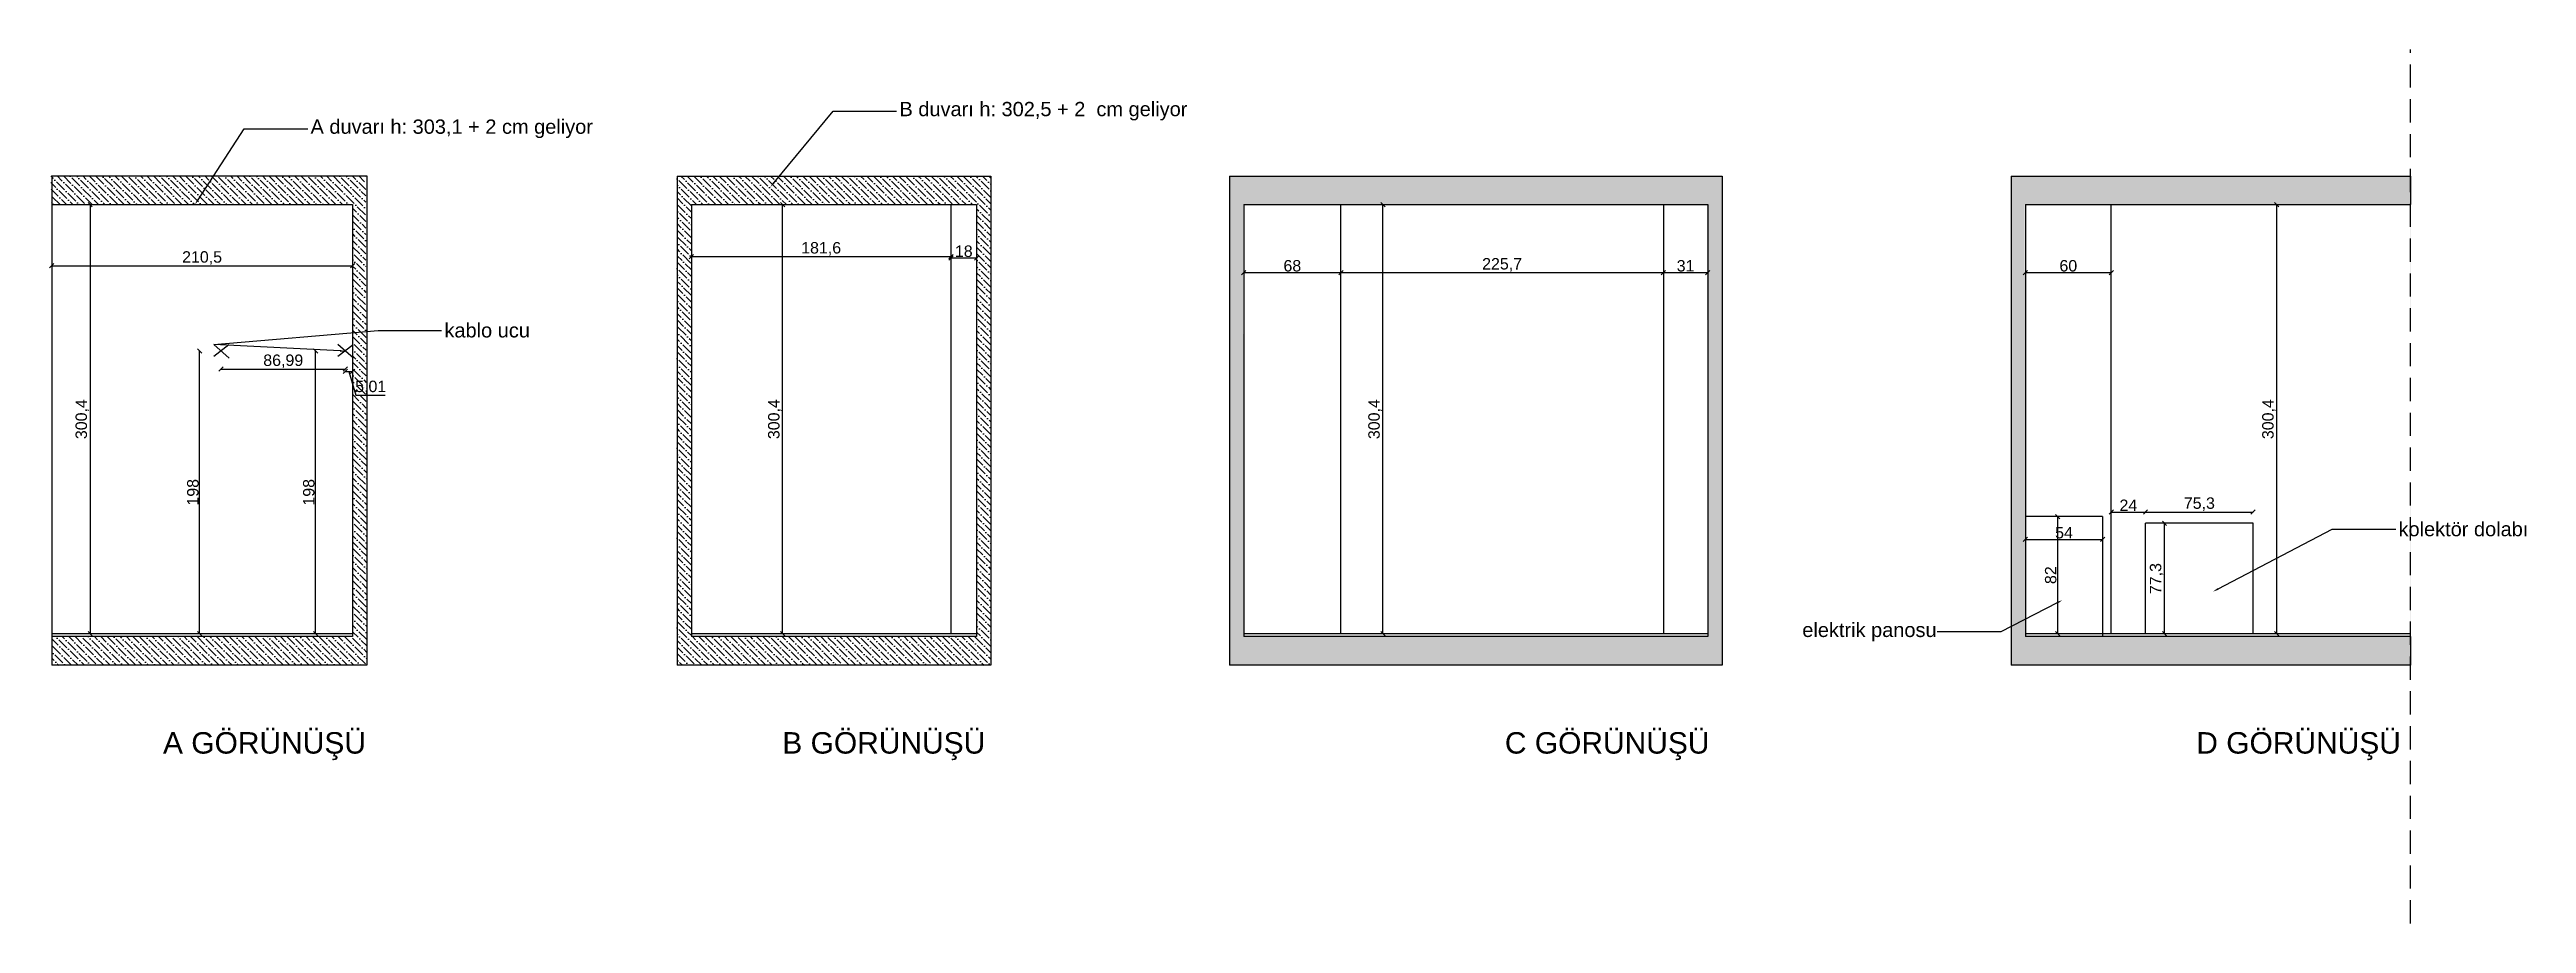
# Model space of a CAD drawing. Header units: millimetres. Extents: x -1860 to 15304, y 307 to 22353.
# Drawn here: x 4318 to 6051, y 12263 to 12875 of the extents above; entities that cross this region are included whole.
import ezdxf
from ezdxf import colors
from ezdxf.entities.mleader import LeaderData, LeaderLine
from ezdxf.math import Vec2, Vec3

# ---------------------------------------------------------------- set-up
doc = ezdxf.new("R2010")
doc.units = ezdxf.units.MM
doc.linetypes.add('( Hidden )', pattern=[0.375, 0.25, -0.125])
doc.styles.get("Standard").update_dxf_attribs({"font": 'arial.ttf'})
doc.dimstyles.new('ISO-25', dxfattribs={"dimtxt": 8, "dimasz": 3, "dimexe": 1.25, "dimexo": 0.625, "dimtad": 1, "dimtxsty": 'Standard', "dimblk": 'OBLIQUE', "dimcen": 2.5, "dimse1": 1, "dimse2": 1, "dimadec": 0, "dimazin": 0, "dimtfac": 1, "dimtmove": 0, "dimatfit": 3, "dimldrblk": 'OBLIQUE', "dimfxl": 1, "dimarcsym": 0})

msp = doc.modelspace()

# ---------------------------------------------------------------- texts
at = {"color": 1, "char_height": 15, "width": 172.095613, "attachment_point": 1}
for s, insert in [('A GÖRÜNÜŞÜ', (4397.34908, 12397.01984)), ('B GÖRÜNÜŞÜ', (4830.71654, 12397.01984)), ('C GÖRÜNÜŞÜ', (5336.31834, 12397.01984)), ('D GÖRÜNÜŞÜ', (5820.14804, 12397.01984))]:
    msp.add_mtext(s, dxfattribs=dict(at, insert=insert))

# ---------------------------------------------------------------- blocks, each defined once
blk = doc.blocks.new('_Oblique')
at = {"color": 0, "linetype": 'ByBlock', "lineweight": -2}
blk.add_line((-0.5, -0.5), (0.5, 0.5), dxfattribs=at)
blk = doc.blocks.new('*D347')
at = {"color": 0, "lineweight": -2, "transparency": 16777216}
blk.add_line((4346.4, 12766.3), (4346.4, 12465.9), dxfattribs=at)
at = {"layer": 'Defpoints', "color": 0, "transparency": 16777216}
for p in [(4424.7, 12766.3), (4346.4, 12465.9), (4425.7, 12465.9)]:
    blk.add_point(p, dxfattribs=at)
at = {"color": 0, "lineweight": -2, "transparency": 16777216, "xscale": 3, "yscale": 3, "zscale": 3}
for p, rotation in [((4346.4, 12766.3), 90), ((4346.4, 12465.9), 270)]:
    blk.add_blockref('_Oblique', p, dxfattribs=dict(at, rotation=rotation))
at = {"color": 0, "transparency": 16777216, "insert": (4340.9, 12616.1), "char_height": 8, "attachment_point": 5, "rotation": 90}
blk.add_mtext('300,4', dxfattribs=at)
blk = doc.blocks.new('A$C250070FD')
at = {"color": 244, "true_color": 0x991b1e}
for p, q in [((7.8, 8.8), (-1.7, -2)), ((-1.5, 8.6), (6.8, -2))]:
    blk.add_line(p, q, dxfattribs=at)
blk = doc.blocks.new('*D348')
at = {"color": 0, "lineweight": -2, "transparency": 16777216}
blk.add_line((4423, 12465.9), (4423, 12663.9), dxfattribs=at)
at = {"layer": 'Defpoints', "color": 0, "transparency": 16777216}
for p in [(4423, 12663.9), (4438, 12663.9), (4420.2, 12465.9)]:
    blk.add_point(p, dxfattribs=at)
at = {"color": 0, "lineweight": -2, "transparency": 16777216, "xscale": 3, "yscale": 3, "zscale": 3}
for p, rotation in [((4423, 12663.9), 90), ((4423, 12465.9), 270)]:
    blk.add_blockref('_Oblique', p, dxfattribs=dict(at, rotation=rotation))
at = {"color": 0, "transparency": 16777216, "insert": (4418.3, 12564.9), "char_height": 8, "attachment_point": 5, "rotation": 90}
blk.add_mtext('198', dxfattribs=at)
blk = doc.blocks.new('*D349')
at = {"color": 0, "lineweight": -2, "transparency": 16777216}
blk.add_line((4504.1, 12465.9), (4504.1, 12663.9), dxfattribs=at)
at = {"layer": 'Defpoints', "color": 0, "transparency": 16777216}
for p in [(4504.1, 12663.9), (4525, 12663.9), (4511.9, 12465.9)]:
    blk.add_point(p, dxfattribs=at)
at = {"color": 0, "lineweight": -2, "transparency": 16777216, "xscale": 3, "yscale": 3, "zscale": 3}
for p, rotation in [((4504.1, 12663.9), 90), ((4504.1, 12465.9), 270)]:
    blk.add_blockref('_Oblique', p, dxfattribs=dict(at, rotation=rotation))
at = {"color": 0, "transparency": 16777216, "insert": (4499.4, 12564.9), "char_height": 8, "attachment_point": 5, "rotation": 90}
blk.add_mtext('198', dxfattribs=at)
blk = doc.blocks.new('*D155')
at = {"color": 0, "lineweight": -2, "transparency": 16777216}
blk.add_line((4438, 12651.2), (4525, 12651.2), dxfattribs=at)
at = {"layer": 'Defpoints', "color": 0, "transparency": 16777216}
for p in [(4438, 12663.9), (4525, 12663.9), (4525, 12651.2)]:
    blk.add_point(p, dxfattribs=at)
at = {"color": 0, "lineweight": -2, "transparency": 16777216, "xscale": 3, "yscale": 3, "zscale": 3, "rotation": 180}
blk.add_blockref('_Oblique', (4438, 12651.2), dxfattribs=at)
at = {"color": 0, "lineweight": -2, "transparency": 16777216, "xscale": 3, "yscale": 3, "zscale": 3}
blk.add_blockref('_Oblique', (4525, 12651.2), dxfattribs=at)
at = {"color": 0, "transparency": 16777216, "insert": (4481.5, 12656.6), "char_height": 8, "attachment_point": 5}
blk.add_mtext('86,99', dxfattribs=at)
blk = doc.blocks.new('*D350')
at = {"color": 0, "lineweight": -2, "transparency": 16777216}
for p, q in [((4525, 12649.5), (4530, 12649.5)), ((4527.5, 12649.5), (4532.4, 12632.9)), ((4532.4, 12632.9), (4552.9, 12632.9))]:
    blk.add_line(p, q, dxfattribs=at)
at = {"layer": 'Defpoints', "color": 0, "transparency": 16777216}
for p in [(4525, 12663.9), (4530, 12654.7), (4530, 12649.5)]:
    blk.add_point(p, dxfattribs=at)
at = {"color": 0, "lineweight": -2, "transparency": 16777216, "xscale": 3, "yscale": 3, "zscale": 3, "rotation": 180}
blk.add_blockref('_Oblique', (4525, 12649.5), dxfattribs=at)
at = {"color": 0, "lineweight": -2, "transparency": 16777216, "xscale": 3, "yscale": 3, "zscale": 3}
blk.add_blockref('_Oblique', (4530, 12649.5), dxfattribs=at)
at = {"color": 0, "transparency": 16777216, "insert": (4542.7, 12638.3), "char_height": 8, "attachment_point": 5}
blk.add_mtext('5,01', dxfattribs=at)
blk = doc.blocks.new('*D351')
at = {"color": 0, "lineweight": -2, "transparency": 16777216}
blk.add_line((4319.5, 12723.5), (4530, 12723.5), dxfattribs=at)
at = {"layer": 'Defpoints', "color": 0, "transparency": 16777216}
for p in [(4319.5, 12766.3), (4530, 12766.3), (4530, 12723.5)]:
    blk.add_point(p, dxfattribs=at)
at = {"color": 0, "lineweight": -2, "transparency": 16777216, "xscale": 3, "yscale": 3, "zscale": 3, "rotation": 180}
blk.add_blockref('_Oblique', (4319.5, 12723.5), dxfattribs=at)
at = {"color": 0, "lineweight": -2, "transparency": 16777216, "xscale": 3, "yscale": 3, "zscale": 3}
blk.add_blockref('_Oblique', (4530, 12723.5), dxfattribs=at)
at = {"color": 0, "transparency": 16777216, "insert": (4424.7, 12728.9), "char_height": 8, "attachment_point": 5}
blk.add_mtext('210,5', dxfattribs=at)
blk = doc.blocks.new('*D352')
at = {"color": 0, "lineweight": -2, "transparency": 16777216}
blk.add_line((4830.9, 12465.9), (4830.9, 12766.3), dxfattribs=at)
at = {"layer": 'Defpoints', "color": 0, "transparency": 16777216}
for p in [(4820.6, 12766.3), (4830.9, 12766.3), (4820.6, 12465.9)]:
    blk.add_point(p, dxfattribs=at)
at = {"color": 0, "lineweight": -2, "transparency": 16777216, "xscale": 3, "yscale": 3, "zscale": 3}
for p, rotation in [((4830.9, 12766.3), 90), ((4830.9, 12465.9), 270)]:
    blk.add_blockref('_Oblique', p, dxfattribs=dict(at, rotation=rotation))
at = {"color": 0, "transparency": 16777216, "insert": (4825.5, 12616.1), "char_height": 8, "attachment_point": 5, "rotation": 90}
blk.add_mtext('300,4', dxfattribs=at)
blk = doc.blocks.new('*D353')
at = {"color": 0, "lineweight": -2, "transparency": 16777216}
blk.add_line((4767.1, 12729.9), (4948.7, 12729.9), dxfattribs=at)
at = {"layer": 'Defpoints', "color": 0, "transparency": 16777216}
for p in [(4767.1, 12766.3), (4948.7, 12766.3), (4948.7, 12729.9)]:
    blk.add_point(p, dxfattribs=at)
at = {"color": 0, "lineweight": -2, "transparency": 16777216, "xscale": 3, "yscale": 3, "zscale": 3, "rotation": 180}
blk.add_blockref('_Oblique', (4767.1, 12729.9), dxfattribs=at)
at = {"color": 0, "lineweight": -2, "transparency": 16777216, "xscale": 3, "yscale": 3, "zscale": 3}
blk.add_blockref('_Oblique', (4948.7, 12729.9), dxfattribs=at)
at = {"color": 0, "transparency": 16777216, "insert": (4857.9, 12735.3), "char_height": 8, "attachment_point": 5}
blk.add_mtext('181,6', dxfattribs=at)
blk = doc.blocks.new('*D354')
at = {"color": 0, "lineweight": -2, "transparency": 16777216}
blk.add_line((4948.7, 12728.9), (4966.7, 12728.9), dxfattribs=at)
at = {"layer": 'Defpoints', "color": 0, "transparency": 16777216}
for p in [(4948.7, 12748.4), (4966.7, 12748.4), (4966.7, 12728.9)]:
    blk.add_point(p, dxfattribs=at)
at = {"color": 0, "lineweight": -2, "transparency": 16777216, "xscale": 3, "yscale": 3, "zscale": 3, "rotation": 180}
blk.add_blockref('_Oblique', (4948.7, 12728.9), dxfattribs=at)
at = {"color": 0, "lineweight": -2, "transparency": 16777216, "xscale": 3, "yscale": 3, "zscale": 3}
blk.add_blockref('_Oblique', (4966.7, 12728.9), dxfattribs=at)
at = {"color": 0, "transparency": 16777216, "insert": (4957.7, 12733.6), "char_height": 8, "attachment_point": 5}
blk.add_mtext('18', dxfattribs=at)
blk = doc.blocks.new('*D152')
at = {"color": 0, "lineweight": -2, "transparency": 16777216}
blk.add_line((5876.4, 12465.9), (5876.4, 12766.3), dxfattribs=at)
at = {"layer": 'Defpoints', "color": 0, "transparency": 16777216}
for p in [(5866.1, 12766.3), (5876.4, 12766.3), (5866.1, 12465.9)]:
    blk.add_point(p, dxfattribs=at)
at = {"color": 0, "lineweight": -2, "transparency": 16777216, "xscale": 3, "yscale": 3, "zscale": 3}
for p, rotation in [((5876.4, 12766.3), 90), ((5876.4, 12465.9), 270)]:
    blk.add_blockref('_Oblique', p, dxfattribs=dict(at, rotation=rotation))
at = {"color": 0, "transparency": 16777216, "insert": (5871, 12616.1), "char_height": 8, "attachment_point": 5, "rotation": 90}
blk.add_mtext('300,4', dxfattribs=at)
blk = doc.blocks.new('*D330')
at = {"color": 0, "lineweight": -2, "transparency": 16777216}
blk.add_line((5700.6, 12718.7), (5760.6, 12718.7), dxfattribs=at)
at = {"layer": 'Defpoints', "color": 0, "transparency": 16777216}
for p in [(5700.6, 12766.3), (5760.6, 12766.3), (5760.6, 12718.7)]:
    blk.add_point(p, dxfattribs=at)
at = {"color": 0, "lineweight": -2, "transparency": 16777216, "xscale": 3, "yscale": 3, "zscale": 3, "rotation": 180}
blk.add_blockref('_Oblique', (5700.6, 12718.7), dxfattribs=at)
at = {"color": 0, "lineweight": -2, "transparency": 16777216, "xscale": 3, "yscale": 3, "zscale": 3}
blk.add_blockref('_Oblique', (5760.6, 12718.7), dxfattribs=at)
at = {"color": 0, "transparency": 16777216, "insert": (5730.6, 12723.4), "char_height": 8, "attachment_point": 5}
blk.add_mtext('60', dxfattribs=at)
blk = doc.blocks.new('*D331')
at = {"color": 0, "lineweight": -2, "transparency": 16777216}
blk.add_line((5251, 12465.9), (5251, 12766.3), dxfattribs=at)
at = {"layer": 'Defpoints', "color": 0, "transparency": 16777216}
for p in [(5240.7, 12766.3), (5251, 12766.3), (5240.7, 12465.9)]:
    blk.add_point(p, dxfattribs=at)
at = {"color": 0, "lineweight": -2, "transparency": 16777216, "xscale": 3, "yscale": 3, "zscale": 3}
for p, rotation in [((5251, 12766.3), 90), ((5251, 12465.9), 270)]:
    blk.add_blockref('_Oblique', p, dxfattribs=dict(at, rotation=rotation))
at = {"color": 0, "transparency": 16777216, "insert": (5245.5, 12616.1), "char_height": 8, "attachment_point": 5, "rotation": 90}
blk.add_mtext('300,4', dxfattribs=at)
blk = doc.blocks.new('*D332')
at = {"color": 0, "lineweight": -2, "transparency": 16777216}
blk.add_line((5153.6, 12718.7), (5221.6, 12718.7), dxfattribs=at)
at = {"layer": 'Defpoints', "color": 0, "transparency": 16777216}
for p in [(5153.6, 12766.3), (5221.6, 12766.3), (5221.6, 12718.7)]:
    blk.add_point(p, dxfattribs=at)
at = {"color": 0, "lineweight": -2, "transparency": 16777216, "xscale": 3, "yscale": 3, "zscale": 3, "rotation": 180}
blk.add_blockref('_Oblique', (5153.6, 12718.7), dxfattribs=at)
at = {"color": 0, "lineweight": -2, "transparency": 16777216, "xscale": 3, "yscale": 3, "zscale": 3}
blk.add_blockref('_Oblique', (5221.6, 12718.7), dxfattribs=at)
at = {"color": 0, "transparency": 16777216, "insert": (5187.6, 12723.4), "char_height": 8, "attachment_point": 5}
blk.add_mtext('68', dxfattribs=at)
blk = doc.blocks.new('*D333')
at = {"color": 0, "lineweight": -2, "transparency": 16777216}
blk.add_line((5221.6, 12718.7), (5447.3, 12718.7), dxfattribs=at)
at = {"layer": 'Defpoints', "color": 0, "transparency": 16777216}
for p in [(5221.6, 12766.3), (5447.3, 12766.3), (5447.3, 12718.7)]:
    blk.add_point(p, dxfattribs=at)
at = {"color": 0, "lineweight": -2, "transparency": 16777216, "xscale": 3, "yscale": 3, "zscale": 3, "rotation": 180}
blk.add_blockref('_Oblique', (5221.6, 12718.7), dxfattribs=at)
at = {"color": 0, "lineweight": -2, "transparency": 16777216, "xscale": 3, "yscale": 3, "zscale": 3}
blk.add_blockref('_Oblique', (5447.3, 12718.7), dxfattribs=at)
at = {"color": 0, "transparency": 16777216, "insert": (5334.4, 12724.1), "char_height": 8, "attachment_point": 5}
blk.add_mtext('225,7', dxfattribs=at)
blk = doc.blocks.new('*D334')
at = {"color": 0, "lineweight": -2, "transparency": 16777216}
blk.add_line((5447.3, 12718.7), (5478.3, 12718.7), dxfattribs=at)
at = {"layer": 'Defpoints', "color": 0, "transparency": 16777216}
for p in [(5447.3, 12766.3), (5478.3, 12766.3), (5478.3, 12718.7)]:
    blk.add_point(p, dxfattribs=at)
at = {"color": 0, "lineweight": -2, "transparency": 16777216, "xscale": 3, "yscale": 3, "zscale": 3, "rotation": 180}
blk.add_blockref('_Oblique', (5447.3, 12718.7), dxfattribs=at)
at = {"color": 0, "lineweight": -2, "transparency": 16777216, "xscale": 3, "yscale": 3, "zscale": 3}
blk.add_blockref('_Oblique', (5478.3, 12718.7), dxfattribs=at)
at = {"color": 0, "transparency": 16777216, "insert": (5462.8, 12723.4), "char_height": 8, "attachment_point": 5}
blk.add_mtext('31', dxfattribs=at)
blk = doc.blocks.new('*D335')
at = {"color": 0, "lineweight": -2, "transparency": 16777216}
blk.add_line((5723.1, 12547.9), (5723.1, 12465.9), dxfattribs=at)
at = {"layer": 'Defpoints', "color": 0, "transparency": 16777216}
for p in [(5717.4, 12547.9), (5717.4, 12465.9), (5723.1, 12465.9)]:
    blk.add_point(p, dxfattribs=at)
at = {"color": 0, "lineweight": -2, "transparency": 16777216, "xscale": 3, "yscale": 3, "zscale": 3}
for p, rotation in [((5723.1, 12547.9), 90), ((5723.1, 12465.9), 270)]:
    blk.add_blockref('_Oblique', p, dxfattribs=dict(at, rotation=rotation))
at = {"color": 0, "transparency": 16777216, "insert": (5718.3, 12506.9), "char_height": 8, "attachment_point": 5, "rotation": 90}
blk.add_mtext('82', dxfattribs=at)
blk = doc.blocks.new('*D336')
at = {"color": 0, "lineweight": -2, "transparency": 16777216}
blk.add_line((5700.6, 12531.9), (5754.6, 12531.9), dxfattribs=at)
at = {"layer": 'Defpoints', "color": 0, "transparency": 16777216}
for p in [(5700.6, 12547.9), (5754.6, 12547.9), (5754.6, 12531.9)]:
    blk.add_point(p, dxfattribs=at)
at = {"color": 0, "lineweight": -2, "transparency": 16777216, "xscale": 3, "yscale": 3, "zscale": 3, "rotation": 180}
blk.add_blockref('_Oblique', (5700.6, 12531.9), dxfattribs=at)
at = {"color": 0, "lineweight": -2, "transparency": 16777216, "xscale": 3, "yscale": 3, "zscale": 3}
blk.add_blockref('_Oblique', (5754.6, 12531.9), dxfattribs=at)
at = {"color": 0, "transparency": 16777216, "insert": (5727.6, 12536.6), "char_height": 8, "attachment_point": 5}
blk.add_mtext('54', dxfattribs=at)
blk = doc.blocks.new('*D337')
at = {"color": 0, "lineweight": -2, "transparency": 16777216}
blk.add_line((5760.6, 12551.1), (5784.6, 12551.1), dxfattribs=at)
at = {"layer": 'Defpoints', "color": 0, "transparency": 16777216}
for p in [(5760.6, 12550.9), (5784.6, 12551.1), (5784.6, 12543.2)]:
    blk.add_point(p, dxfattribs=at)
at = {"color": 0, "lineweight": -2, "transparency": 16777216, "xscale": 3, "yscale": 3, "zscale": 3, "rotation": 180}
blk.add_blockref('_Oblique', (5760.6, 12551.1), dxfattribs=at)
at = {"color": 0, "lineweight": -2, "transparency": 16777216, "xscale": 3, "yscale": 3, "zscale": 3}
blk.add_blockref('_Oblique', (5784.6, 12551.1), dxfattribs=at)
at = {"color": 0, "transparency": 16777216, "insert": (5772.6, 12555.8), "char_height": 8, "attachment_point": 5}
blk.add_mtext('24', dxfattribs=at)
blk = doc.blocks.new('*D338')
at = {"color": 0, "lineweight": -2, "transparency": 16777216}
blk.add_line((5784.6, 12551.1), (5859.9, 12551.1), dxfattribs=at)
at = {"layer": 'Defpoints', "color": 0, "transparency": 16777216}
for p in [(5859.9, 12551.1), (5784.6, 12543.2), (5859.9, 12543.2)]:
    blk.add_point(p, dxfattribs=at)
at = {"color": 0, "lineweight": -2, "transparency": 16777216, "xscale": 3, "yscale": 3, "zscale": 3, "rotation": 180}
blk.add_blockref('_Oblique', (5784.6, 12551.1), dxfattribs=at)
at = {"color": 0, "lineweight": -2, "transparency": 16777216, "xscale": 3, "yscale": 3, "zscale": 3}
blk.add_blockref('_Oblique', (5859.9, 12551.1), dxfattribs=at)
at = {"color": 0, "transparency": 16777216, "insert": (5822.3, 12556.6), "char_height": 8, "attachment_point": 5}
blk.add_mtext('75,3', dxfattribs=at)
blk = doc.blocks.new('*D339')
at = {"color": 0, "lineweight": -2, "transparency": 16777216}
blk.add_line((5797.9, 12465.9), (5797.9, 12543.2), dxfattribs=at)
at = {"layer": 'Defpoints', "color": 0, "transparency": 16777216}
for p in [(5784.6, 12543.2), (5797.9, 12543.2), (5784.6, 12465.9)]:
    blk.add_point(p, dxfattribs=at)
at = {"color": 0, "lineweight": -2, "transparency": 16777216, "xscale": 3, "yscale": 3, "zscale": 3}
for p, rotation in [((5797.9, 12543.2), 90), ((5797.9, 12465.9), 270)]:
    blk.add_blockref('_Oblique', p, dxfattribs=dict(at, rotation=rotation))
at = {"color": 0, "transparency": 16777216, "insert": (5792.4, 12504.5), "char_height": 8, "attachment_point": 5, "rotation": 90}
blk.add_mtext('77,3', dxfattribs=at)

# ---------------------------------------------------------------- dimensions: what is measured, and where the dimension line sits
for base, p1, p2, picture, middle in [((4529.96444, 12723.51224), (4319.46444, 12766.28701), (4529.96444, 12766.28701), '*D351', (4424.71444, 12728.94488)), ((4948.67851, 12729.9133), (4767.07851, 12766.28579), (4948.67851, 12766.28579), '*D353', (4857.87851, 12735.34594)), ((5221.58016, 12718.65856), (5153.58016, 12766.28579), (5221.58016, 12766.28579), '*D332', (5187.58016, 12723.36814)), ((5760.62456, 12718.65856), (5700.62456, 12766.28579), (5760.62456, 12766.28579), '*D330', (5730.62456, 12723.36814)), ((4966.67851, 12728.87863), (4948.67851, 12748.44427), (4966.67851, 12748.44427), '*D354', (4957.67851, 12733.58822)), ((4524.95377, 12651.17784), (4437.95879, 12663.88579), (4524.95377, 12663.88579), '*D155', (4481.45628, 12656.61048)), ((5784.62456, 12551.14868), (5760.62456, 12550.9392), (5784.62456, 12543.18579), '*D337', (5772.62456, 12555.79005)), ((5754.62456, 12531.89344), (5700.62456, 12547.88579), (5754.62456, 12547.88579), '*D336', (5727.62456, 12536.58665))]:
    dim = msp.add_linear_dim(base=base, p1=p1, p2=p2, dimstyle='ISO-25')
    dim.commit()
    dim.dimension.update_dxf_attribs({"geometry": picture, "text_midpoint": middle})
for base, p1, p2, picture, middle in [((4346.36609, 12465.88579), (4424.71444, 12766.28701), (4425.70339, 12465.88579), '*D347', (4340.93345, 12616.0864)), ((4830.92622, 12766.28579), (4820.60819, 12465.88579), (4820.60819, 12766.28579), '*D352', (4825.49358, 12616.08579)), ((5250.97778, 12766.28579), (5240.65974, 12465.88579), (5240.65974, 12766.28579), '*D331', (5245.54514, 12616.08579)), ((5876.43869, 12766.28579), (5866.12066, 12465.88579), (5866.12066, 12766.28579), '*D152', (5871.00605, 12616.08579)), ((4423.03495, 12663.88579), (4420.15531, 12465.88579), (4437.95879, 12663.88579), '*D348', (4418.32536, 12564.88579)), ((4504.11764, 12663.88579), (4511.87767, 12465.88579), (4524.95377, 12663.88579), '*D349', (4499.40805, 12564.88579)), ((5723.05808, 12465.88579), (5717.38519, 12547.88579), (5717.38519, 12465.88579), '*D335', (5718.3485, 12506.88579)), ((5797.86071, 12543.18579), (5784.62456, 12465.88579), (5784.62456, 12543.18579), '*D339', (5792.42807, 12504.53579))]:
    dim = msp.add_linear_dim(base=base, p1=p1, p2=p2, angle=90, dimstyle='ISO-25')
    dim.commit()
    dim.dimension.update_dxf_attribs({"geometry": picture, "text_midpoint": middle})
for base, p1, p2, picture, middle in [((5447.28016, 12718.65856), (5221.58016, 12766.28579), (5447.28016, 12766.28579), '*D333', (5334.43016, 12724.0912)), ((5478.28016, 12718.65856), (5447.28016, 12766.28579), (5478.28016, 12766.28579), '*D334', (5462.78016, 12723.37087)), ((4529.96444, 12649.4749), (4524.95377, 12663.88579), (4529.96444, 12654.70195), '*D350', (4533.06723, 12638.29712)), ((5859.92456, 12551.14868), (5784.62456, 12543.18579), (5859.92456, 12543.18579), '*D338', (5822.27456, 12556.58132))]:
    dim = msp.add_linear_dim(base=base, p1=p1, p2=p2, dimstyle='ISO-25', override={"dimtmove": 1})
    dim.commit()
    dim.dimension.update_dxf_attribs({"geometry": picture, "text_midpoint": middle})

# ---------------------------------------------------------------- hatches: boundary and pattern name
at = {"true_color": 0x636466, "transparency": 33554687}
h = msp.add_hatch(dxfattribs=at)
h.set_pattern_fill('ANSI36', color=251, angle=270)
h.set_pattern_definition([(315, (-3246.3815, 9377.566), (6.1739261, -1.683798), [7.9375, -1.5875, 0, -1.5875])])
h.paths.add_polyline_path([(4539.22296, 12786.28701), (4318.72296, 12786.28701), (4319.46444, 12766.28701), (4529.96444, 12766.28701), (4529.96444, 12463.88579), (4319.46444, 12463.88579), (4319.46444, 12443.88579), (4539.96444, 12443.88579)])
h = msp.add_hatch(dxfattribs=at)
h.set_pattern_fill('ANSI36', color=251, angle=270)
h.set_pattern_definition([(315, (-4143.3995, 9821.953), (6.1739261, -1.683798), [7.9375, -1.5875, 0, -1.5875])])
h.paths.add_polyline_path([(4976.67851, 12786.28579), (4757.07851, 12786.28579), (4757.07851, 12443.88579), (4976.67851, 12443.88579)])
h.paths.add_polyline_path([(4966.67851, 12463.88579), (4767.07851, 12463.88579), (4767.07851, 12766.28579), (4966.67851, 12766.28579)], flags=16)
h = msp.add_hatch(dxfattribs=at)
h.set_pattern_fill('ANSI36', color=251, angle=270)
h.set_pattern_definition([(315, (-3756.8978, 9821.953), (6.1739261, -1.683798), [7.9375, -1.5875, 0, -1.5875])])
h.paths.add_polyline_path([(5488.28016, 12786.28579), (5143.58016, 12786.28579), (5143.58016, 12443.88579), (5488.28016, 12443.88579)])
h.paths.add_polyline_path([(5478.28016, 12463.88579), (5153.58016, 12463.88579), (5153.04062, 12766.28579), (5477.74062, 12766.28579)], flags=16)
h = msp.add_hatch(dxfattribs=at)
h.set_pattern_fill('ANSI36', color=251, angle=270)
h.set_pattern_definition([(315, (-3209.8534, 9821.953), (6.1739261, -1.683798), [7.9375, -1.5875, 0, -1.5875])])
h.paths.add_polyline_path([(5969.93651, 12786.28579), (5690.62456, 12786.28579), (5690.62456, 12443.88579), (5969.93651, 12443.88579)])
h.paths.add_polyline_path([(5970.20627, 12463.88579), (5700.62456, 12463.88579), (5700.08503, 12766.28579), (5969.66674, 12766.28579)])

# ---------------------------------------------------------------- linework, layer by layer
at = {"linetype": '( Hidden )', "ltscale": 65}
msp.add_line((5969.93651, 12263.11461), (5969.93651, 12874.80861), dxfattribs=at)
for p, q in [((4319.46444, 12786.28701), (4319.46444, 12443.88579)), ((4319.46444, 12786.28701), (4539.96444, 12786.28701)), ((4539.96444, 12786.28701), (4539.96444, 12443.88579)), ((4757.07851, 12786.28579), (4757.07851, 12443.88579)), ((4757.07851, 12786.28579), (4976.67851, 12786.28579)), ((4976.67851, 12786.28579), (4976.67851, 12443.88579)), ((5143.58016, 12786.28579), (5143.58016, 12443.88579)), ((5143.58016, 12786.28579), (5488.28016, 12786.28579)), ((5488.28016, 12786.28579), (5488.28016, 12443.88579)), ((5690.62456, 12786.28579), (5690.62456, 12443.88579)), ((5690.62456, 12786.28579), (5969.93651, 12786.28579)), ((5969.93651, 12786.28579), (5969.93651, 12766.28579)), ((4319.46444, 12766.28701), (4529.96444, 12766.28701)), ((4529.96444, 12766.28701), (4529.96444, 12463.88579)), ((4767.07851, 12766.28579), (4767.07851, 12463.88579)), ((4767.07851, 12766.28579), (4966.67851, 12766.28579)), ((4948.67851, 12766.28579), (4948.67851, 12465.88579)), ((4966.67851, 12766.28579), (4966.67851, 12463.88579)), ((5153.58016, 12766.28579), (5153.58016, 12463.88579)), ((5153.58016, 12766.28579), (5478.28016, 12766.28579)), ((5221.58016, 12465.88579), (5221.58016, 12766.28579)), ((5447.28016, 12766.28579), (5447.28016, 12465.88579)), ((5478.28016, 12766.28579), (5478.28016, 12463.88579)), ((5700.62456, 12766.28579), (5700.62456, 12463.88579)), ((5700.62456, 12766.28579), (5969.93651, 12766.28579)), ((5760.62456, 12465.88579), (5760.62456, 12766.28579)), ((5754.62456, 12547.88579), (5700.62456, 12547.88579)), ((5754.62456, 12547.88579), (5754.62456, 12463.88579)), ((5859.92456, 12543.18579), (5784.62456, 12543.18579)), ((5784.62456, 12465.88579), (5784.62456, 12543.18579)), ((5859.92456, 12465.88579), (5859.92456, 12543.18579)), ((4529.96444, 12465.88579), (4319.46444, 12465.88579)), ((4529.96444, 12463.88579), (4319.46444, 12463.88579)), ((4966.67851, 12465.88579), (4767.07851, 12465.88579)), ((4966.67851, 12463.88579), (4767.07851, 12463.88579)), ((5478.28016, 12465.88579), (5153.58016, 12465.88579)), ((5478.28016, 12463.88579), (5153.58016, 12463.88579)), ((5969.93651, 12465.88579), (5700.62456, 12465.88579)), ((5969.93651, 12463.88579), (5700.62456, 12463.88579)), ((5969.93651, 12463.88579), (5969.93651, 12443.88579)), ((4539.96444, 12443.88579), (4319.46444, 12443.88579)), ((4976.67851, 12443.88579), (4757.07851, 12443.88579)), ((5488.28016, 12443.88579), (5143.58016, 12443.88579)), ((5969.93651, 12443.88579), (5690.62456, 12443.88579))]:
    msp.add_line(p, q)

# ---------------------------------------------------------------- block references
at = {"color": 219, "true_color": 0x642165, "rotation": 270}
for p in [(4434.81375, 12666.68273), (4521.80872, 12666.68273)]:
    msp.add_blockref('A$C250070FD', p, dxfattribs=at)

msp.set_redraw_order([(e.dxf.handle, doc.entitydb.next_handle()) for e in msp.query("TEXT MTEXT ATTDEF DIMENSION ARC_DIMENSION")])  # texts and dimensions are drawn at this point

# ---------------------------------------------------------------- leaders
at = {"color": 6}
ml = msp.add_multileader_mtext('Standard', dxfattribs=at)
ml.set_content('A duvarı h: 303,1 + 2 cm geliyor', color=6)
ml.set_leader_properties()
ml.build(insert=Vec2(0, 0))
ml.multileader.update_dxf_attribs({"dogleg_length": 44.44786})
ctx = ml.context
ctx.base_point, ctx.char_height, ctx.plane_origin = Vec3(4498.60549, 12819.36418), 10, Vec3(4419.69392, 12768.98579)
notes = []
notes.append((ctx, [(0, (1, 1, 0), (4454.15763, 12819.36418), (1, 0), 44.44786, [(0, [(4419.69392, 12766.28701)], 0, [])])]))
ctx.mtext.insert, ctx.mtext.flow_direction = Vec3(4500.60549, 12825.83416), 5
ml = msp.add_multileader_mtext('Standard', dxfattribs=at)
ml.set_content('B duvarı h: 302,5 + 2  cm geliyor', color=6)
ml.set_leader_properties()
ml.build(insert=Vec2(0, 0))
ml.multileader.update_dxf_attribs({"dogleg_length": 44.44786})
ctx = ml.context
ctx.base_point, ctx.char_height, ctx.plane_origin = Vec3(4910.7072, 12831.68838), 10, Vec3(4822.38107, 12781.31)
notes.append((ctx, [(0, (1, 1, 0), (4866.25933, 12831.68838), (1, 0), 44.44786, [(0, [(4822.38107, 12778.61121)], 0, [])])]))
ctx.mtext.insert, ctx.mtext.flow_direction = Vec3(4912.7072, 12838.15837), 5
ml = msp.add_multileader_mtext('Standard', dxfattribs=at)
ml.set_content('kablo ucu', color=6)
ml.set_leader_properties()
ml.build(insert=Vec2(0, 0))
ml.multileader.update_dxf_attribs({"dogleg_length": 44.44786})
ctx = ml.context
ctx.base_point, ctx.char_height, ctx.plane_origin = Vec3(4592.30358, 12678.19901), 10, Vec3(4525.21924, 12663.64988)
notes.append((ctx, [(0, (1, 1, 0), (4547.85572, 12678.19901), (1, 0), 44.44786, [(1, [(4525.21924, 12663.64988), (4432.86067, 12668.41626)], 0, [])])]))
ctx.mtext.insert, ctx.mtext.flow_direction = Vec3(4594.30358, 12683.28087), 5
ml = msp.add_multileader_mtext('Standard', dxfattribs=at)
ml.set_content('kolektör dolabı', color=6)
ml.set_leader_properties()
ml.build(insert=Vec2(0, 0))
ml.multileader.update_dxf_attribs({"dogleg_length": 44.44786})
ctx = ml.context
ctx.base_point, ctx.char_height, ctx.plane_origin = Vec3(5959.6659, 12539.07702), 10, Vec3(5831.90877, 12495.43767)
notes.append((ctx, [(0, (1, 1, 0), (5915.21804, 12539.07702), (1, 0), 44.44786, [(0, [(5831.90877, 12495.43767)], 0, [])])]))
ctx.mtext.insert, ctx.mtext.flow_direction = Vec3(5961.6659, 12544.15887), 5
ml = msp.add_multileader_mtext('Standard', dxfattribs=at)
ml.set_content('elektrik panosu', color=6)
ml.set_leader_properties()
ml.build(insert=Vec2(0, 0))
ml.multileader.update_dxf_attribs({"dogleg_length": 44.44786})
ctx = ml.context
ctx.base_point, ctx.char_height, ctx.plane_origin = Vec3(5542.45963, 12467.22052), 10, Vec3(5726.3424, 12489.35531)
notes.append((ctx, [(0, (1, 1, 0), (5683.35633, 12467.22052), (-1, 0), 44.44786, [(0, [(5726.3424, 12489.35531)], 0, [])])]))
ctx.mtext.insert, ctx.mtext.flow_direction = Vec3(5544.45963, 12473.60865), 5
for ctx, leaders in notes:
    for number, flags, end, landing, length, lines in leaders:
        leader = LeaderData()
        leader.index, (leader.has_last_leader_line, leader.has_dogleg_vector, leader.attachment_direction) = number, flags
        leader.last_leader_point, leader.dogleg_vector, leader.dogleg_length = Vec3(end), Vec3(landing), length
        for number, points, colour, breaks in lines:
            line = LeaderLine()
            line.index, line.vertices, line.color, line.breaks = number, Vec3.list(points), colors.encode_raw_color(colour), breaks
            leader.lines.append(line)
        ctx.leaders.append(leader)

doc.saveas('drawing.dxf')
